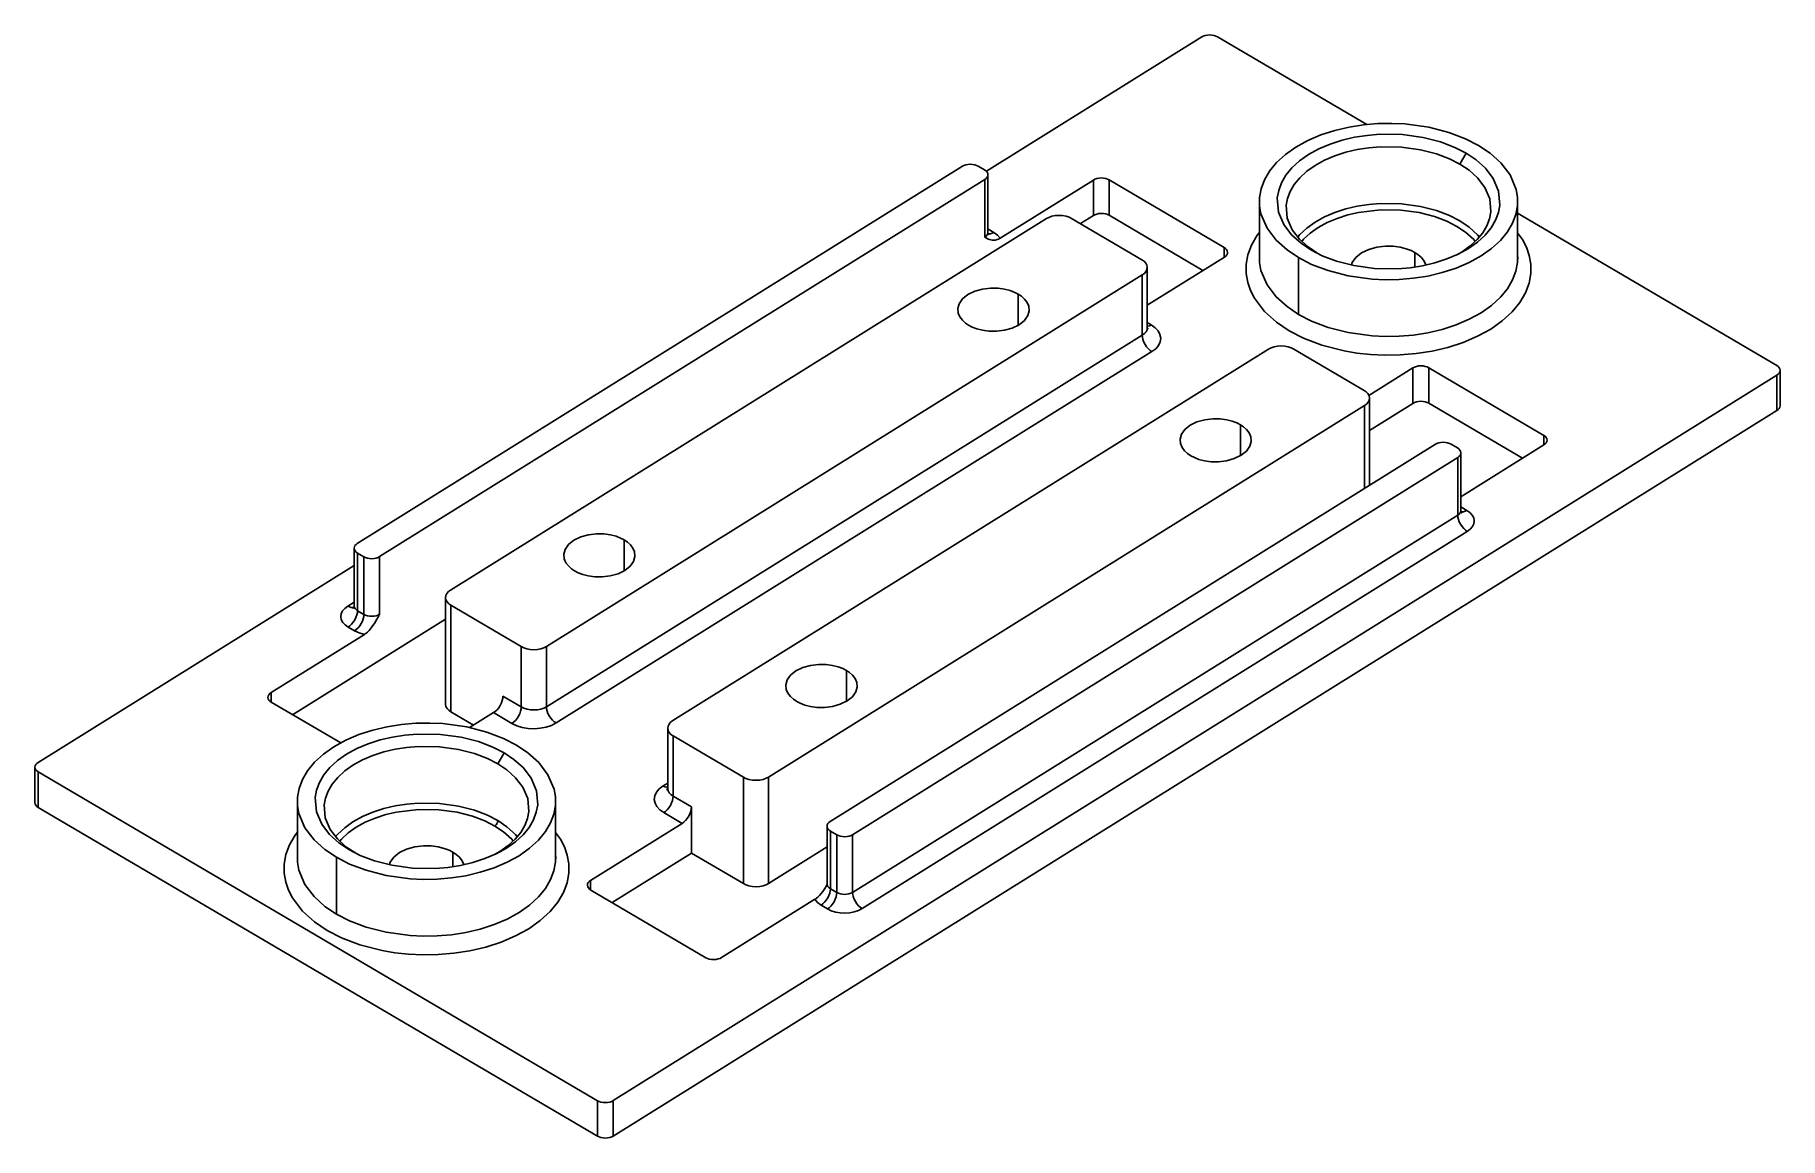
# Model space of a CAD drawing. Header units: millimetres. Extents: x -39.2 to 39.2, y -10.3 to 39.2.
import ezdxf

# ---------------------------------------------------------------- set-up
doc = ezdxf.new("R2010")
doc.units = ezdxf.units.MM
doc.layers.add('VISIBLE', color=7, linetype='Continuous')

msp = doc.modelspace()

# ---------------------------------------------------------------- linework, layer by layer
at = {"layer": 'VISIBLE'}
for p, q in [((13.214, 39.154), (13.283, 39.19)), ((13.283, 39.19), (13.368, 39.219)), ((13.368, 39.219), (13.463, 39.239)), ((13.463, 39.239), (13.565, 39.246)), ((13.565, 39.246), (13.668, 39.241)), ((13.668, 39.241), (13.765, 39.223)), ((13.765, 39.223), (13.85, 39.195)), ((13.85, 39.195), (13.921, 39.161)), ((3.54, 33.126), (13.214, 39.154)), ((13.921, 39.161), (20.619, 35.224)), ((20.478, 35.212), (21.12, 35.266)), ((21.12, 35.266), (21.742, 35.277)), ((21.742, 35.277), (22.334, 35.25)), ((17.437, 34.214), (17.973, 34.508)), ((17.973, 34.508), (18.56, 34.758)), ((18.56, 34.758), (19.184, 34.96)), ((18.979, 34.346), (19.517, 34.519)), ((19.184, 34.96), (19.828, 35.111)), ((19.517, 34.519), (20.072, 34.65)), ((19.828, 35.111), (20.478, 35.212)), ((20.072, 34.65), (20.633, 34.737)), ((20.633, 34.737), (21.186, 34.784)), ((21.186, 34.784), (22.233, 34.77)), ((22.233, 34.77), (23.157, 34.643)), ((22.334, 35.25), (23.407, 35.103)), ((23.157, 34.643), (23.938, 34.442)), ((23.407, 35.103), (24.312, 34.87)), ((24.312, 34.87), (25.051, 34.588)), ((25.051, 34.588), (25.639, 34.286)), ((16.571, 33.519), (16.966, 33.881)), ((16.966, 33.881), (17.437, 34.214)), ((17.605, 33.59), (18.011, 33.876)), ((18.011, 33.876), (18.473, 34.13)), ((18.473, 34.13), (18.979, 34.346)), ((18.723, 33.623), (19.188, 33.821)), ((19.188, 33.821), (19.683, 33.981)), ((19.683, 33.981), (20.194, 34.101)), ((20.194, 34.101), (20.71, 34.181)), ((20.71, 34.181), (21.219, 34.224)), ((21.219, 34.224), (22.182, 34.211)), ((22.182, 34.211), (23.033, 34.095)), ((23.033, 34.095), (23.751, 33.91)), ((23.751, 33.91), (24.336, 33.686)), ((23.938, 34.442), (24.574, 34.199)), ((24.574, 34.199), (25.081, 33.939)), ((24.803, 33.447), (25.081, 33.939)), ((25.081, 33.939), (25.527, 33.64)), ((25.639, 34.286), (26.155, 33.939)), ((26.155, 33.939), (26.642, 33.501)), ((-24.705, 16.419), (2.467, 33.351)), ((2.467, 33.351), (2.536, 33.387)), ((2.536, 33.387), (2.62, 33.416)), ((2.62, 33.416), (2.716, 33.435)), ((2.716, 33.435), (2.818, 33.442)), ((2.818, 33.442), (2.921, 33.437)), ((2.921, 33.437), (3.017, 33.419)), ((3.017, 33.419), (3.103, 33.392)), ((3.103, 33.392), (3.174, 33.357)), ((3.174, 33.357), (3.461, 33.188)), ((3.461, 33.188), (3.52, 33.146)), ((3.52, 33.146), (3.568, 33.095)), ((3.568, 33.095), (3.6, 33.038)), ((3.574, 32.855), (3.603, 32.914)), ((3.6, 33.038), (3.612, 32.976)), ((3.603, 32.914), (3.612, 32.976)), ((3.612, 30.676), (3.612, 32.976)), ((16.025, 32.741), (16.256, 33.135)), ((16.256, 33.135), (16.571, 33.519)), ((16.794, 32.607), (16.993, 32.947)), ((16.993, 32.947), (17.264, 33.277)), ((17.264, 33.277), (17.605, 33.59)), ((17.611, 32.838), (17.925, 33.125)), ((17.925, 33.125), (18.298, 33.389)), ((18.298, 33.389), (18.723, 33.623)), ((24.336, 33.686), (24.803, 33.447)), ((24.803, 33.447), (25.212, 33.172)), ((25.212, 33.172), (25.599, 32.824)), ((25.527, 33.64), (25.946, 33.262)), ((25.946, 33.262), (26.301, 32.795)), ((26.642, 33.501), (27.053, 32.96)), ((27.053, 32.96), (27.327, 32.315)), ((-23.701, 15.829), (3.471, 32.76)), ((3.471, 32.76), (3.528, 32.803)), ((3.471, 30.173), (3.471, 32.76)), ((3.528, 32.803), (3.574, 32.855)), ((4.154, 30.121), (8.348, 32.734)), ((8.348, 32.734), (8.417, 32.77)), ((8.348, 31.142), (8.348, 32.734)), ((8.417, 32.77), (8.501, 32.8)), ((8.501, 32.8), (8.597, 32.819)), ((8.597, 32.819), (8.699, 32.826)), ((8.699, 32.826), (8.802, 32.821)), ((8.802, 32.821), (8.899, 32.803)), ((8.899, 32.803), (8.984, 32.775)), ((8.984, 32.775), (9.055, 32.741)), ((9.055, 31.149), (9.055, 32.741)), ((9.055, 32.741), (14.22, 29.705)), ((15.806, 31.955), (15.877, 32.345)), ((15.877, 32.345), (16.025, 32.741)), ((16.605, 31.929), (16.666, 32.265)), ((16.666, 32.265), (16.794, 32.607)), ((17.06, 31.907), (17.178, 32.221)), ((17.178, 32.221), (17.361, 32.534)), ((17.361, 32.534), (17.611, 32.838)), ((25.599, 32.824), (25.925, 32.395)), ((25.925, 32.395), (26.142, 31.884)), ((26.301, 32.795), (26.537, 32.24)), ((26.537, 32.24), (26.591, 31.607)), ((27.327, 32.315), (27.389, 31.958)), ((15.806, 29.407), (15.806, 31.955)), ((15.806, 31.955), (15.806, 31.579)), ((15.806, 31.579), (15.869, 31.221)), ((16.605, 31.929), (16.659, 31.296)), ((17.004, 31.598), (17.06, 31.907)), ((17.004, 31.598), (17.054, 31.016)), ((19.188, 31.274), (19.683, 31.433)), ((19.683, 31.433), (20.194, 31.553)), ((20.194, 31.553), (20.71, 31.634)), ((20.255, 31.279), (21.236, 31.397)), ((20.71, 31.634), (21.219, 31.677)), ((21.219, 31.677), (22.182, 31.664)), ((21.236, 31.397), (22.156, 31.384)), ((22.156, 31.384), (22.97, 31.273)), ((22.182, 31.664), (23.033, 31.547)), ((23.033, 31.547), (23.751, 31.362)), ((23.751, 31.362), (24.336, 31.139)), ((26.142, 31.884), (26.191, 31.301)), ((26.53, 31.271), (26.591, 31.607)), ((27.319, 31.191), (27.39, 31.581)), ((27.389, 31.958), (27.39, 31.581)), ((27.39, 29.034), (27.39, 31.581)), ((-20.516, 14.33), (6.238, 31.001)), ((3.612, 30.676), (3.612, 30.388)), ((6.238, 31.001), (6.349, 31.058)), ((6.349, 31.058), (6.483, 31.105)), ((6.483, 31.105), (6.636, 31.136)), ((6.636, 31.136), (6.8, 31.147)), ((6.8, 31.147), (6.964, 31.139)), ((6.8, 31.147), (6.964, 31.139)), ((6.964, 31.139), (7.119, 31.11)), ((7.119, 31.11), (7.255, 31.066)), ((7.255, 31.066), (7.369, 31.011)), ((7.369, 31.011), (10.525, 29.155)), ((7.764, 30.778), (8.348, 31.142)), ((8.348, 31.142), (8.417, 31.178)), ((8.417, 31.178), (8.501, 31.207)), ((8.501, 31.207), (8.597, 31.227)), ((8.597, 31.227), (8.699, 31.234)), ((8.699, 31.234), (8.802, 31.229)), ((8.802, 31.229), (8.899, 31.211)), ((8.899, 31.211), (8.984, 31.183)), ((8.984, 31.183), (9.055, 31.149)), ((9.055, 31.149), (13.264, 28.675)), ((15.869, 31.221), (16.142, 30.576)), ((16.142, 30.576), (16.554, 30.036)), ((16.659, 31.296), (16.895, 30.741)), ((16.895, 30.741), (17.249, 30.275)), ((17.054, 31.016), (17.271, 30.504)), ((17.611, 30.29), (17.925, 30.578)), ((17.925, 30.578), (18.298, 30.842)), ((18.084, 30.346), (18.442, 30.598)), ((18.298, 30.842), (18.723, 31.075)), ((18.442, 30.598), (18.848, 30.822)), ((18.723, 31.075), (19.188, 31.274)), ((18.848, 30.822), (19.293, 31.011)), ((19.293, 31.011), (19.766, 31.164)), ((19.766, 31.164), (20.255, 31.279)), ((22.97, 31.273), (23.657, 31.096)), ((23.657, 31.096), (24.217, 30.883)), ((24.217, 30.883), (24.663, 30.653)), ((24.336, 31.139), (24.803, 30.899)), ((24.663, 30.653), (25.055, 30.39)), ((24.803, 30.899), (25.212, 30.624)), ((25.212, 30.624), (25.599, 30.276)), ((25.835, 30.365), (26.018, 30.678)), ((25.932, 30.259), (26.203, 30.589)), ((26.018, 30.678), (26.135, 30.992)), ((26.135, 30.992), (26.191, 31.301)), ((26.203, 30.589), (26.402, 30.929)), ((26.402, 30.929), (26.53, 31.271)), ((26.94, 30.401), (27.171, 30.795)), ((27.171, 30.795), (27.319, 31.191)), ((27.39, 31.244), (39.029, 24.403)), ((3.471, 30.173), (3.532, 30.22)), ((3.471, 30.173), (3.526, 30.215)), ((3.471, 30.173), (3.525, 30.214)), ((3.471, 30.173), (3.471, 30.173)), ((3.471, 30.173), (3.471, 30.173)), ((3.471, 30.173), (3.471, 30.173)), ((3.471, 30.173), (3.471, 30.173)), ((3.471, 30.173), (3.471, 30.173)), ((3.471, 30.173), (3.471, 30.173)), ((3.471, 30.173), (3.471, 30.173)), ((3.471, 30.173), (3.471, 30.173)), ((3.471, 30.173), (3.472, 30.173)), ((3.472, 30.173), (3.472, 30.173)), ((3.472, 30.173), (3.472, 30.172)), ((3.472, 30.172), (3.473, 30.172)), ((3.473, 30.172), (3.475, 30.171)), ((3.475, 30.171), (3.477, 30.17)), ((3.477, 30.17), (3.479, 30.168)), ((3.479, 30.168), (3.486, 30.164)), ((3.486, 30.164), (3.494, 30.159)), ((3.494, 30.159), (3.503, 30.153)), ((3.503, 30.153), (3.528, 30.138)), ((3.528, 30.138), (3.594, 30.1)), ((3.532, 30.22), (3.577, 30.272)), ((3.547, 30.237), (3.577, 30.272)), ((3.547, 30.237), (3.577, 30.272)), ((3.577, 30.272), (3.604, 30.329)), ((3.577, 30.272), (3.591, 30.301)), ((3.577, 30.272), (3.591, 30.301)), ((3.594, 30.1), (3.684, 30.059)), ((3.604, 30.329), (3.612, 30.388)), ((3.611, 30.382), (3.612, 30.388)), ((3.612, 30.54), (3.879, 30.384)), ((3.612, 30.388), (3.622, 30.302)), ((3.612, 30.383), (3.612, 30.388)), ((3.617, 30.345), (3.642, 30.277)), ((3.624, 30.327), (3.65, 30.319)), ((3.63, 30.31), (3.661, 30.266)), ((3.633, 30.306), (3.669, 30.278)), ((3.65, 30.319), (3.725, 30.322)), ((3.684, 30.059), (3.802, 30.031)), ((3.725, 30.322), (3.803, 30.344)), ((3.802, 30.031), (3.946, 30.037)), ((3.803, 30.344), (3.879, 30.384)), ((3.879, 30.384), (4.042, 30.262)), ((3.946, 30.037), (4.021, 30.057)), ((4.021, 30.057), (4.088, 30.085)), ((4.042, 30.262), (4.154, 30.121)), ((4.088, 30.085), (4.115, 30.099)), ((4.115, 30.099), (4.136, 30.11)), ((4.136, 30.11), (4.144, 30.115)), ((4.144, 30.115), (4.147, 30.117)), ((4.147, 30.117), (4.149, 30.118)), ((4.149, 30.118), (4.151, 30.12)), ((4.151, 30.12), (4.152, 30.12)), ((4.152, 30.12), (4.153, 30.12)), ((4.153, 30.12), (4.153, 30.121)), ((4.153, 30.121), (4.154, 30.121)), ((4.154, 30.121), (4.154, 30.121)), ((4.154, 30.121), (4.154, 30.121)), ((4.154, 30.121), (4.154, 30.121)), ((4.154, 30.121), (4.154, 30.121)), ((15.285, 29.379), (15.449, 29.816)), ((15.449, 29.816), (15.703, 30.252)), ((15.703, 30.252), (15.806, 30.377)), ((16.554, 30.036), (17.04, 29.597)), ((17.249, 30.275), (17.669, 29.896)), ((17.271, 30.504), (17.597, 30.076)), ((17.519, 30.179), (17.611, 30.29)), ((17.597, 30.076), (17.983, 29.728)), ((17.669, 29.896), (18.114, 29.597)), ((17.707, 29.977), (17.784, 30.071)), ((17.784, 30.071), (18.084, 30.346)), ((25.055, 30.39), (25.425, 30.057)), ((25.185, 29.66), (25.591, 29.947)), ((25.271, 29.774), (25.585, 30.061)), ((25.425, 30.057), (25.489, 29.973)), ((25.585, 30.061), (25.835, 30.365)), ((25.591, 29.947), (25.932, 30.259)), ((25.599, 30.276), (25.677, 30.173)), ((26.229, 29.655), (26.625, 30.018)), ((26.625, 30.018), (26.94, 30.401)), ((27.39, 30.358), (27.618, 30.058)), ((27.618, 30.058), (27.793, 29.716)), ((10.525, 29.155), (10.62, 29.088)), ((10.62, 29.088), (10.697, 29.007)), ((10.697, 29.007), (10.748, 28.914)), ((10.768, 27.119), (14.23, 29.277)), ((14.22, 29.271), (14.22, 29.705)), ((14.22, 29.705), (14.279, 29.663)), ((14.23, 29.277), (14.288, 29.32)), ((14.279, 29.663), (14.328, 29.612)), ((14.288, 29.32), (14.333, 29.372)), ((14.328, 29.612), (14.359, 29.554)), ((14.333, 29.372), (14.362, 29.43)), ((14.359, 29.554), (14.372, 29.492)), ((14.362, 29.43), (14.372, 29.492)), ((15.207, 28.949), (15.285, 29.379)), ((15.805, 29.416), (15.806, 29.42)), ((15.806, 29.407), (15.806, 29.031)), ((15.806, 29.031), (15.869, 28.674)), ((17.04, 29.597), (17.557, 29.25)), ((17.557, 26.703), (17.557, 29.25)), ((17.557, 29.25), (18.145, 28.948)), ((17.983, 29.728), (18.384, 29.459)), ((18.114, 29.597), (18.621, 29.337)), ((18.621, 29.337), (19.258, 29.094)), ((19.258, 29.094), (20.038, 28.893)), ((19.934, 28.92), (19.965, 29.028)), ((19.965, 29.028), (20.124, 29.256)), ((20.124, 29.256), (20.378, 29.46)), ((20.378, 29.46), (20.707, 29.619)), ((20.707, 29.619), (21.079, 29.723)), ((21.079, 29.723), (21.458, 29.768)), ((21.458, 29.768), (21.814, 29.763)), ((21.814, 29.763), (22.128, 29.72)), ((22.128, 29.72), (22.393, 29.652)), ((22.393, 29.652), (22.61, 29.57)), ((22.61, 29.57), (22.782, 29.481)), ((22.782, 28.833), (22.782, 29.481)), ((22.782, 29.481), (22.934, 29.379)), ((22.934, 29.379), (23.076, 29.251)), ((23.076, 29.251), (23.197, 29.092)), ((23.123, 28.886), (23.679, 29.017)), ((23.197, 29.092), (23.27, 28.921)), ((23.679, 29.017), (24.217, 29.19)), ((24.217, 29.19), (24.723, 29.406)), ((24.636, 28.778), (25.223, 29.028)), ((24.658, 29.379), (24.898, 29.51)), ((24.723, 29.406), (25.185, 29.66)), ((24.898, 29.51), (25.271, 29.774)), ((25.223, 29.028), (25.759, 29.323)), ((25.759, 29.323), (26.229, 29.655)), ((27.319, 28.644), (27.39, 29.034)), ((27.39, 29.407), (27.41, 29.174)), ((27.793, 29.716), (27.92, 29.347)), ((27.92, 29.347), (27.989, 28.952)), ((-16.212, 11.8), (10.542, 28.471)), ((10.542, 28.471), (10.634, 28.54)), ((10.542, 25.764), (10.542, 28.471)), ((10.634, 28.54), (10.707, 28.622)), ((10.707, 28.622), (10.753, 28.716)), ((10.748, 28.914), (10.768, 28.815)), ((10.753, 28.716), (10.768, 28.815)), ((10.768, 26.109), (10.768, 28.815)), ((15.207, 28.949), (15.207, 28.534)), ((15.207, 28.534), (15.276, 28.139)), ((15.869, 28.674), (16.142, 28.029)), ((18.145, 28.948), (18.884, 28.666)), ((18.884, 28.666), (19.789, 28.433)), ((19.789, 28.433), (20.862, 28.286)), ((20.038, 28.893), (20.963, 28.767)), ((20.862, 28.286), (21.454, 28.259)), ((20.963, 28.767), (22.01, 28.752)), ((21.454, 28.259), (22.076, 28.27)), ((22.01, 28.752), (22.563, 28.799)), ((22.076, 28.27), (22.717, 28.324)), ((22.563, 28.799), (23.123, 28.886)), ((22.717, 28.324), (23.367, 28.425)), ((23.367, 28.425), (24.012, 28.577)), ((24.012, 28.577), (24.636, 28.778)), ((26.94, 27.853), (27.171, 28.248)), ((27.171, 28.248), (27.319, 28.644)), ((27.911, 28.107), (27.989, 28.537)), ((27.989, 28.952), (27.989, 28.537)), ((2.474, 27.397), (2.713, 27.588)), ((2.713, 27.588), (3.023, 27.739)), ((3.023, 27.739), (3.373, 27.836)), ((3.373, 27.836), (3.729, 27.879)), ((3.729, 27.879), (4.064, 27.874)), ((4.064, 27.874), (4.36, 27.834)), ((4.36, 27.834), (4.61, 27.77)), ((4.61, 27.77), (4.814, 27.692)), ((4.814, 27.692), (4.976, 27.608)), ((4.976, 26.223), (4.976, 27.608)), ((4.976, 27.608), (5.118, 27.513)), ((5.118, 27.513), (5.253, 27.392)), ((15.276, 28.139), (15.403, 27.77)), ((15.403, 27.77), (15.578, 27.428)), ((15.578, 27.428), (16.032, 26.831)), ((16.142, 28.029), (16.554, 27.488)), ((16.554, 27.488), (17.04, 27.05)), ((26.229, 27.108), (26.625, 27.47)), ((26.625, 27.47), (26.94, 27.853)), ((27.492, 27.234), (27.747, 27.669)), ((27.747, 27.669), (27.911, 28.107)), ((2.263, 26.965), (2.324, 27.182)), ((2.263, 26.965), (2.281, 26.763)), ((2.281, 26.763), (2.356, 26.585)), ((2.324, 27.182), (2.474, 27.397)), ((5.248, 26.431), (5.398, 26.645)), ((5.253, 27.392), (5.366, 27.243)), ((5.366, 27.243), (5.442, 27.065)), ((5.398, 26.645), (5.459, 26.862)), ((5.442, 27.065), (5.459, 26.862)), ((16.032, 26.831), (16.569, 26.347)), ((17.04, 27.05), (17.557, 26.703)), ((17.557, 26.703), (18.145, 26.4)), ((17.557, 26.703), (18.145, 26.4)), ((25.223, 26.481), (25.759, 26.775)), ((25.759, 26.775), (26.229, 27.108)), ((26.708, 26.411), (27.145, 26.811)), ((27.145, 26.811), (27.492, 27.234)), ((2.356, 26.585), (2.47, 26.436)), ((2.47, 26.436), (2.604, 26.315)), ((2.604, 26.315), (2.746, 26.219)), ((2.746, 26.219), (2.909, 26.136)), ((2.909, 26.136), (3.112, 26.058)), ((3.112, 26.058), (3.362, 25.994)), ((3.362, 25.994), (3.658, 25.953)), ((3.658, 25.953), (3.993, 25.949)), ((3.993, 25.949), (4.349, 25.992)), ((4.349, 25.992), (4.699, 26.089)), ((4.699, 26.089), (5.009, 26.239)), ((5.009, 26.239), (5.248, 26.431)), ((10.639, 25.838), (10.711, 25.923)), ((10.711, 25.923), (10.755, 26.014)), ((10.755, 26.014), (10.768, 26.109)), ((10.768, 26.335), (10.943, 26.232)), ((10.768, 26.169), (10.789, 26.169)), ((10.768, 26.109), (10.778, 26.022)), ((10.769, 26.101), (10.771, 26.099)), ((10.77, 26.09), (10.791, 26.032)), ((10.773, 26.083), (10.792, 26.055)), ((10.789, 26.169), (10.867, 26.192)), ((10.867, 26.192), (10.943, 26.232)), ((10.943, 26.232), (11.12, 26.105)), ((11.12, 26.105), (11.253, 25.959)), ((11.253, 25.959), (11.337, 25.801)), ((16.569, 26.347), (17.139, 25.965)), ((17.139, 25.965), (17.788, 25.631)), ((18.145, 26.4), (18.884, 26.119)), ((18.884, 26.119), (19.789, 25.886)), ((19.789, 25.886), (20.862, 25.739)), ((22.717, 25.777), (23.367, 25.878)), ((23.367, 25.878), (24.012, 26.029)), ((24.012, 26.029), (24.636, 26.231)), ((24.636, 26.231), (25.223, 26.481)), ((25.598, 25.72), (26.189, 26.044)), ((26.189, 26.044), (26.708, 26.411)), ((-16.212, 9.093), (10.542, 25.764)), ((-10.542, 8.467), (16.212, 25.138)), ((10.542, 25.764), (10.639, 25.838)), ((10.542, 25.764), (10.639, 25.838)), ((10.542, 25.764), (10.549, 25.673)), ((10.542, 25.764), (10.549, 25.673)), ((10.549, 25.673), (10.572, 25.571)), ((10.572, 25.571), (10.612, 25.462)), ((10.612, 25.462), (10.668, 25.352)), ((10.668, 25.352), (10.737, 25.25)), ((10.737, 25.25), (10.814, 25.16)), ((10.814, 25.16), (10.894, 25.088)), ((10.894, 25.088), (10.972, 25.034)), ((10.972, 25.034), (11.143, 25.163)), ((11.143, 25.163), (11.269, 25.311)), ((11.269, 25.311), (11.345, 25.471)), ((11.337, 25.801), (11.368, 25.636)), ((11.345, 25.471), (11.368, 25.636)), ((16.212, 25.138), (16.323, 25.196)), ((16.323, 25.196), (16.457, 25.242)), ((16.457, 25.242), (16.61, 25.273)), ((16.61, 25.273), (16.774, 25.285)), ((16.774, 25.285), (16.938, 25.276)), ((16.938, 25.276), (17.093, 25.248)), ((17.093, 25.248), (17.229, 25.204)), ((17.229, 25.204), (17.343, 25.148)), ((17.343, 25.148), (20.499, 23.293)), ((17.788, 25.631), (18.603, 25.32)), ((18.603, 25.32), (19.602, 25.063)), ((20.862, 25.739), (21.454, 25.712)), ((21.454, 25.712), (22.076, 25.722)), ((22.076, 25.722), (22.717, 25.777)), ((23.551, 25.054), (24.262, 25.221)), ((24.262, 25.221), (24.95, 25.444)), ((24.95, 25.444), (25.598, 25.72)), ((-15.781, 8.363), (10.972, 25.034)), ((19.602, 25.063), (20.171, 24.967)), ((20.171, 24.967), (20.785, 24.901)), ((20.714, 23.067), (22.695, 24.302)), ((20.785, 24.901), (21.439, 24.871)), ((21.439, 24.871), (22.125, 24.883)), ((22.125, 24.883), (22.833, 24.943)), ((22.695, 24.302), (22.765, 24.338)), ((22.695, 22.71), (22.695, 24.302)), ((22.765, 24.338), (22.849, 24.367)), ((22.833, 24.943), (23.551, 25.054)), ((22.849, 24.367), (22.944, 24.386)), ((22.944, 24.386), (23.047, 24.393)), ((23.047, 24.393), (23.149, 24.388)), ((23.149, 24.388), (23.246, 24.37)), ((23.246, 24.37), (23.331, 24.343)), ((23.331, 24.343), (23.402, 24.308)), ((23.402, 22.716), (23.402, 24.308)), ((23.402, 24.308), (28.567, 21.272)), ((39.029, 24.403), (39.088, 24.361)), ((39.088, 24.361), (39.136, 24.31)), ((39.136, 24.31), (39.168, 24.253)), ((-13.214, -8.585), (39.039, 23.975)), ((39.039, 23.975), (39.096, 24.018)), ((39.039, 22.383), (39.039, 23.975)), ((39.096, 24.018), (39.142, 24.07)), ((39.142, 24.07), (39.171, 24.129)), ((39.168, 24.253), (39.18, 24.191)), ((39.171, 24.129), (39.18, 24.191)), ((39.18, 22.598), (39.18, 24.191)), ((20.499, 23.293), (20.594, 23.226)), ((20.594, 23.226), (20.671, 23.144)), ((20.608, 22.677), (20.681, 22.76)), ((20.671, 23.144), (20.723, 23.052)), ((20.681, 22.76), (20.727, 22.853)), ((20.723, 23.052), (20.742, 22.953)), ((20.727, 22.853), (20.742, 22.953)), ((20.742, 19.027), (20.742, 22.953)), ((22.695, 22.71), (22.765, 22.746)), ((22.765, 22.746), (22.849, 22.775)), ((22.849, 22.775), (22.944, 22.794)), ((22.944, 22.794), (23.047, 22.801)), ((23.047, 22.801), (23.149, 22.796)), ((23.149, 22.796), (23.246, 22.778)), ((23.246, 22.778), (23.331, 22.751)), ((23.331, 22.751), (23.402, 22.716)), ((-13.214, -10.177), (39.039, 22.383)), ((-6.238, 5.938), (20.516, 22.608)), ((12.997, 21.876), (13.347, 21.974)), ((13.347, 21.974), (13.703, 22.016)), ((13.703, 22.016), (14.038, 22.012)), ((14.038, 22.012), (14.334, 21.971)), ((14.334, 21.971), (14.584, 21.907)), ((20.516, 22.608), (20.608, 22.677)), ((20.516, 18.886), (20.516, 22.608)), ((20.742, 21.492), (22.695, 22.71)), ((23.402, 22.716), (27.611, 20.242)), ((39.039, 22.383), (39.096, 22.426)), ((39.096, 22.426), (39.142, 22.478)), ((39.142, 22.478), (39.171, 22.536)), ((39.171, 22.536), (39.18, 22.598)), ((12.238, 21.103), (12.298, 21.32)), ((12.298, 21.32), (12.448, 21.534)), ((12.448, 21.534), (12.687, 21.726)), ((12.687, 21.726), (12.997, 21.876)), ((14.584, 21.907), (14.788, 21.829)), ((14.788, 21.829), (14.95, 21.746)), ((14.95, 20.361), (14.95, 21.746)), ((14.95, 21.746), (15.092, 21.65)), ((15.092, 21.65), (15.227, 21.529)), ((15.227, 21.529), (15.34, 21.38)), ((15.34, 21.38), (15.416, 21.202)), ((15.416, 21.202), (15.433, 21)), ((28.567, 20.838), (28.567, 21.272)), ((28.567, 21.272), (28.627, 21.23)), ((28.627, 21.23), (28.675, 21.179)), ((28.675, 21.179), (28.707, 21.121)), ((-3.471, 3.939), (23.701, 20.87)), ((12.238, 21.103), (12.255, 20.901)), ((12.255, 20.901), (12.33, 20.723)), ((12.33, 20.723), (12.444, 20.573)), ((12.444, 20.573), (12.578, 20.453)), ((12.578, 20.453), (12.721, 20.357)), ((14.673, 20.227), (14.983, 20.377)), ((14.983, 20.377), (15.222, 20.569)), ((15.222, 20.569), (15.373, 20.783)), ((15.373, 20.783), (15.433, 21)), ((23.701, 20.87), (23.77, 20.906)), ((23.77, 20.906), (23.854, 20.935)), ((23.854, 20.935), (23.95, 20.955)), ((23.95, 20.955), (24.052, 20.962)), ((24.052, 20.962), (24.154, 20.956)), ((24.154, 20.956), (24.251, 20.939)), ((24.251, 20.939), (24.336, 20.911)), ((24.336, 20.911), (24.408, 20.877)), ((24.408, 20.877), (24.694, 20.708)), ((24.694, 20.708), (24.754, 20.666)), ((24.754, 20.666), (24.802, 20.615)), ((24.762, 20.323), (24.808, 20.375)), ((24.802, 20.615), (24.834, 20.557)), ((24.808, 20.375), (24.837, 20.433)), ((24.834, 20.557), (24.846, 20.495)), ((24.837, 20.433), (24.846, 20.495)), ((24.846, 18.519), (28.577, 20.844)), ((24.846, 17.908), (24.846, 20.495)), ((28.577, 20.844), (28.635, 20.887)), ((28.635, 20.887), (28.68, 20.939)), ((28.68, 20.939), (28.71, 20.997)), ((28.707, 21.121), (28.719, 21.06)), ((28.71, 20.997), (28.719, 21.06)), ((-2.467, 3.349), (24.705, 20.28)), ((12.721, 20.357), (12.883, 20.273)), ((12.883, 20.273), (13.086, 20.196)), ((13.086, 20.196), (13.336, 20.131)), ((13.336, 20.131), (13.632, 20.091)), ((13.632, 20.091), (13.967, 20.086)), ((13.967, 20.086), (14.323, 20.129)), ((14.323, 20.129), (14.673, 20.227)), ((24.705, 20.28), (24.762, 20.323)), ((24.705, 17.693), (24.705, 20.28)), ((24.846, 18.06), (25.112, 17.903)), ((-2.467, 0.761), (24.705, 17.693)), ((24.705, 17.693), (24.766, 17.739)), ((24.705, 17.693), (24.766, 17.739)), ((24.705, 17.693), (24.712, 17.602)), ((24.705, 17.693), (24.712, 17.602)), ((24.712, 17.602), (24.735, 17.499)), ((24.735, 17.499), (24.775, 17.39)), ((24.766, 17.739), (24.811, 17.792)), ((24.775, 17.39), (24.831, 17.281)), ((24.811, 17.792), (24.838, 17.849)), ((24.831, 17.281), (24.9, 17.178)), ((24.838, 17.849), (24.846, 17.908)), ((24.846, 17.908), (24.856, 17.821)), ((24.851, 17.864), (24.876, 17.796)), ((24.858, 17.847), (24.884, 17.839)), ((24.864, 17.829), (24.895, 17.785)), ((24.867, 17.826), (24.902, 17.798)), ((24.884, 17.839), (24.959, 17.841)), ((24.959, 17.841), (25.036, 17.864)), ((25.036, 17.864), (25.112, 17.903)), ((25.112, 17.903), (25.252, 17.804)), ((25.252, 17.804), (25.356, 17.69)), ((25.356, 17.69), (25.422, 17.565)), ((25.368, 17.18), (25.428, 17.306)), ((25.422, 17.565), (25.446, 17.436)), ((25.428, 17.306), (25.446, 17.436)), ((-15.222, 16.37), (-14.983, 16.561)), ((-14.983, 16.561), (-14.673, 16.712)), ((-14.673, 16.712), (-14.323, 16.809)), ((-14.323, 16.809), (-13.967, 16.852)), ((-13.967, 16.852), (-13.632, 16.847)), ((-13.632, 16.847), (-13.336, 16.807)), ((-13.336, 16.807), (-13.086, 16.743)), ((-13.086, 16.743), (-12.883, 16.665)), ((-12.883, 16.665), (-12.721, 16.581)), ((-12.721, 15.196), (-12.721, 16.581)), ((-12.721, 16.581), (-12.578, 16.486)), ((-12.578, 16.486), (-12.444, 16.365)), ((-2.036, 0.031), (25.135, 16.962)), ((24.9, 17.178), (24.977, 17.089)), ((24.977, 17.089), (25.057, 17.016)), ((25.057, 17.016), (25.135, 16.962)), ((25.135, 16.962), (25.27, 17.064)), ((25.27, 17.064), (25.368, 17.18)), ((-24.846, 16.204), (-24.837, 16.266)), ((-24.846, 13.617), (-24.846, 16.204)), ((-24.846, 16.204), (-24.834, 16.142)), ((-24.837, 16.266), (-24.808, 16.325)), ((-24.834, 16.142), (-24.802, 16.084)), ((-24.808, 16.325), (-24.762, 16.376)), ((-24.802, 16.084), (-24.754, 16.034)), ((-24.762, 16.376), (-24.705, 16.419)), ((-24.754, 16.034), (-24.694, 15.992)), ((-24.694, 13.404), (-24.694, 15.992)), ((-24.694, 15.992), (-24.408, 15.823)), ((-24.408, 13.236), (-24.408, 15.823)), ((-24.408, 15.823), (-24.336, 15.788)), ((-24.336, 15.788), (-24.251, 15.761)), ((-24.251, 15.761), (-24.154, 15.743)), ((-24.154, 15.743), (-24.052, 15.737)), ((-24.052, 15.737), (-23.95, 15.745)), ((-23.95, 15.745), (-23.854, 15.764)), ((-23.854, 15.764), (-23.77, 15.793)), ((-23.77, 15.793), (-23.701, 15.829)), ((-23.701, 13.242), (-23.701, 15.829)), ((-15.433, 15.938), (-15.373, 16.155)), ((-15.433, 15.938), (-15.416, 15.736)), ((-15.416, 15.736), (-15.34, 15.558)), ((-15.373, 16.155), (-15.222, 16.37)), ((-12.444, 16.365), (-12.33, 16.216)), ((-12.33, 16.216), (-12.255, 16.038)), ((-12.298, 15.618), (-12.238, 15.835)), ((-12.255, 16.038), (-12.238, 15.835)), ((-39.039, 6.594), (-24.846, 15.438)), ((-15.34, 15.558), (-15.227, 15.409)), ((-15.227, 15.409), (-15.092, 15.288)), ((-15.092, 15.288), (-14.95, 15.192)), ((-14.95, 15.192), (-14.788, 15.109)), ((-14.788, 15.109), (-14.584, 15.031)), ((-14.584, 15.031), (-14.334, 14.967)), ((-14.334, 14.967), (-14.038, 14.926)), ((-14.038, 14.926), (-13.703, 14.922)), ((-13.703, 14.922), (-13.347, 14.965)), ((-13.347, 14.965), (-12.997, 15.062)), ((-12.997, 15.062), (-12.687, 15.212)), ((-12.687, 15.212), (-12.448, 15.404)), ((-12.448, 15.404), (-12.298, 15.618)), ((-20.727, 14.085), (-20.681, 14.178)), ((-20.681, 14.178), (-20.608, 14.261)), ((-20.608, 14.261), (-20.516, 14.33)), ((-25.428, 13.264), (-25.368, 13.39)), ((-25.368, 13.39), (-25.27, 13.505)), ((-25.27, 13.505), (-25.135, 13.608)), ((-25.135, 13.608), (-24.846, 13.788)), ((-25.135, 13.608), (-25.057, 13.569)), ((-25.057, 13.569), (-24.977, 13.548)), ((-24.977, 13.548), (-24.9, 13.547)), ((-24.913, 13.506), (-24.868, 13.541)), ((-24.902, 13.494), (-24.864, 13.547)), ((-24.9, 13.547), (-24.859, 13.56)), ((-24.879, 13.505), (-24.85, 13.585)), ((-24.856, 13.53), (-24.846, 13.617)), ((-24.846, 13.617), (-24.835, 13.558)), ((-24.835, 13.558), (-24.805, 13.502)), ((-24.805, 13.502), (-24.758, 13.45)), ((-24.758, 13.45), (-24.694, 13.404)), ((-24.701, 13.313), (-24.694, 13.404)), ((-24.694, 13.404), (-24.408, 13.236)), ((-20.742, 13.986), (-20.727, 14.085)), ((-20.742, 9.209), (-20.742, 13.986)), ((-20.742, 13.986), (-20.723, 13.886)), ((-20.723, 13.886), (-20.671, 13.794)), ((-20.671, 13.794), (-20.594, 13.712)), ((-20.594, 13.712), (-20.499, 13.645)), ((-20.499, 8.869), (-20.499, 13.645)), ((-20.499, 13.645), (-17.343, 11.79)), ((-27.611, 8.735), (-20.742, 13.016)), ((-25.446, 13.134), (-25.428, 13.264)), ((-25.446, 13.134), (-25.422, 13.004)), ((-25.422, 13.004), (-25.356, 12.88)), ((-25.356, 12.88), (-25.252, 12.766)), ((-25.252, 12.766), (-25.112, 12.666)), ((-25.112, 12.666), (-25.036, 12.722)), ((-25.112, 12.666), (-24.826, 12.498)), ((-25.036, 12.722), (-24.959, 12.796)), ((-24.959, 12.796), (-24.884, 12.887)), ((-24.884, 12.887), (-24.817, 12.99)), ((-24.826, 12.498), (-24.749, 12.553)), ((-24.817, 12.99), (-24.763, 13.101)), ((-24.763, 13.101), (-24.724, 13.21)), ((-24.749, 12.553), (-24.672, 12.627)), ((-24.724, 13.21), (-24.701, 13.313)), ((-24.672, 12.627), (-24.597, 12.718)), ((-24.597, 12.718), (-24.53, 12.822)), ((-24.53, 12.822), (-24.476, 12.932)), ((-24.476, 12.932), (-24.437, 13.042)), ((-24.437, 13.042), (-24.415, 13.144)), ((-24.415, 13.144), (-24.408, 13.236)), ((-24.408, 13.236), (-24.331, 13.199)), ((-24.331, 13.199), (-24.244, 13.172)), ((-24.244, 13.172), (-24.15, 13.155)), ((-24.175, 12.513), (-24.031, 12.687)), ((-24.15, 13.155), (-24.052, 13.15)), ((-24.052, 13.15), (-23.954, 13.157)), ((-24.052, 13.15), (-23.954, 13.157)), ((-24.052, 13.15), (-23.954, 13.157)), ((-24.031, 12.687), (-23.914, 12.862)), ((-23.954, 13.157), (-23.861, 13.175)), ((-23.954, 13.157), (-23.861, 13.175)), ((-23.954, 13.157), (-23.861, 13.175)), ((-23.914, 12.862), (-23.823, 13.016)), ((-23.861, 13.175), (-23.775, 13.204)), ((-23.861, 13.175), (-23.775, 13.204)), ((-23.861, 13.175), (-23.775, 13.204)), ((-23.823, 13.016), (-23.757, 13.136)), ((-23.775, 13.204), (-23.701, 13.242)), ((-23.775, 13.204), (-23.701, 13.242)), ((-23.775, 13.204), (-23.701, 13.242)), ((-23.757, 13.136), (-23.733, 13.181)), ((-23.757, 13.136), (-23.733, 13.181)), ((-23.757, 13.136), (-23.733, 13.181)), ((-23.733, 13.181), (-23.723, 13.2)), ((-23.733, 13.181), (-23.723, 13.2)), ((-23.733, 13.181), (-23.723, 13.2)), ((-23.723, 13.2), (-23.715, 13.215)), ((-23.715, 13.215), (-23.709, 13.226)), ((-23.709, 13.226), (-23.706, 13.231)), ((-23.706, 13.231), (-23.704, 13.235)), ((-23.704, 13.235), (-23.703, 13.238)), ((-23.703, 13.238), (-23.702, 13.239)), ((-23.702, 13.239), (-23.701, 13.24)), ((-23.701, 13.242), (-23.701, 13.242)), ((-23.701, 13.242), (-23.701, 13.242)), ((-23.701, 13.242), (-23.701, 13.242)), ((-23.701, 13.242), (-23.701, 13.242)), ((-23.701, 13.242), (-23.701, 13.242)), ((-23.701, 13.242), (-23.701, 13.242)), ((-23.701, 13.242), (-23.701, 13.242)), ((-23.701, 13.241), (-23.701, 13.242)), ((-23.701, 13.241), (-23.701, 13.241)), ((-23.701, 13.24), (-23.701, 13.241)), ((-28.577, 9.725), (-24.383, 12.339)), ((-24.826, 12.498), (-24.62, 12.402)), ((-24.62, 12.402), (-24.383, 12.339)), ((-24.383, 12.339), (-24.382, 12.34)), ((-24.383, 12.339), (-24.383, 12.339)), ((-24.383, 12.339), (-24.383, 12.339)), ((-24.383, 12.339), (-24.383, 12.339)), ((-24.383, 12.339), (-24.383, 12.339)), ((-24.383, 12.339), (-24.383, 12.339)), ((-24.382, 12.34), (-24.382, 12.34)), ((-24.382, 12.34), (-24.381, 12.34)), ((-24.381, 12.34), (-24.379, 12.342)), ((-24.379, 12.342), (-24.376, 12.343)), ((-24.376, 12.343), (-24.373, 12.345)), ((-24.373, 12.345), (-24.366, 12.35)), ((-24.366, 12.35), (-24.345, 12.364)), ((-24.345, 12.364), (-24.318, 12.384)), ((-24.318, 12.384), (-24.251, 12.44)), ((-24.251, 12.44), (-24.175, 12.513)), ((-17.343, 9.083), (-17.343, 11.79)), ((-17.343, 11.79), (-17.229, 11.735)), ((-16.323, 11.743), (-16.212, 11.8)), ((-16.212, 9.093), (-16.212, 11.8)), ((-17.229, 11.735), (-17.093, 11.69)), ((-17.093, 11.69), (-16.938, 11.662)), ((-16.938, 11.662), (-16.774, 11.653)), ((-16.774, 11.653), (-16.61, 11.665)), ((-16.61, 11.665), (-16.457, 11.696)), ((-16.457, 11.696), (-16.323, 11.743)), ((-4.349, 10.947), (-3.993, 10.989)), ((-3.993, 10.989), (-3.658, 10.985)), ((-3.658, 10.985), (-3.362, 10.944)), ((-5.459, 10.076), (-5.398, 10.293)), ((-5.398, 10.293), (-5.248, 10.507)), ((-5.248, 10.507), (-5.009, 10.699)), ((-5.009, 10.699), (-4.699, 10.849)), ((-4.699, 10.849), (-4.349, 10.947)), ((-3.362, 10.944), (-3.112, 10.88)), ((-3.112, 10.88), (-2.909, 10.802)), ((-2.909, 10.802), (-2.746, 10.719)), ((-2.746, 9.334), (-2.746, 10.719)), ((-2.746, 10.719), (-2.604, 10.623)), ((-2.604, 10.623), (-2.47, 10.502)), ((-2.47, 10.502), (-2.356, 10.353)), ((-2.356, 10.353), (-2.281, 10.175)), ((-28.719, 9.51), (-28.71, 9.572)), ((-28.719, 9.51), (-28.707, 9.448)), ((-28.71, 9.572), (-28.68, 9.631)), ((-28.707, 9.448), (-28.675, 9.39)), ((-28.68, 9.631), (-28.635, 9.682)), ((-28.635, 9.682), (-28.577, 9.725)), ((-28.577, 9.305), (-28.577, 9.725)), ((-18.196, 9.373), (-18.174, 9.476)), ((-18.174, 9.476), (-18.167, 9.567)), ((-18.167, 9.567), (-18.167, 9.567)), ((-18.167, 9.567), (-17.343, 9.083)), ((-5.459, 10.076), (-5.442, 9.873)), ((-5.442, 9.873), (-5.366, 9.696)), ((-5.366, 9.696), (-5.253, 9.546)), ((-5.253, 9.546), (-5.118, 9.426)), ((-5.118, 9.426), (-4.976, 9.33)), ((-2.713, 9.35), (-2.474, 9.542)), ((-2.474, 9.542), (-2.324, 9.756)), ((-2.324, 9.756), (-2.263, 9.973)), ((-2.281, 10.175), (-2.263, 9.973)), ((-28.675, 9.39), (-28.627, 9.339)), ((-28.627, 9.339), (-28.567, 9.297)), ((-28.567, 9.297), (-25.451, 7.466)), ((-20.742, 9.209), (-20.723, 9.11)), ((-20.723, 9.11), (-20.671, 9.017)), ((-20.671, 9.017), (-20.594, 8.936)), ((-20.594, 8.936), (-20.499, 8.869)), ((-20.499, 8.869), (-19.481, 8.27)), ((-19.666, 8.155), (-18.585, 8.829)), ((-18.585, 8.829), (-18.508, 8.885)), ((-18.585, 8.829), (-17.761, 8.345)), ((-18.508, 8.885), (-18.431, 8.959)), ((-18.431, 8.959), (-18.356, 9.05)), ((-18.356, 9.05), (-18.289, 9.153)), ((-18.289, 9.153), (-18.235, 9.264)), ((-18.235, 9.264), (-18.196, 9.373)), ((-17.532, 8.566), (-17.465, 8.669)), ((-17.465, 8.669), (-17.411, 8.78)), ((-17.411, 8.78), (-17.372, 8.889)), ((-17.372, 8.889), (-17.35, 8.992)), ((-17.35, 8.992), (-17.343, 9.083)), ((-17.343, 9.083), (-17.22, 9.024)), ((-17.22, 9.024), (-17.081, 8.981)), ((-17.081, 8.981), (-16.93, 8.955)), ((-16.93, 8.955), (-16.774, 8.947)), ((-16.93, 8.955), (-16.774, 8.947)), ((-16.93, 8.955), (-16.774, 8.947)), ((-16.774, 8.947), (-16.618, 8.957)), ((-16.774, 8.947), (-16.618, 8.957)), ((-16.774, 8.947), (-16.618, 8.957)), ((-16.618, 8.957), (-16.469, 8.986)), ((-16.469, 8.986), (-16.332, 9.032)), ((-16.332, 9.032), (-16.212, 9.093)), ((-16.212, 9.093), (-16.205, 9.002)), ((-16.205, 9.002), (-16.182, 8.9)), ((-16.182, 8.9), (-16.142, 8.791)), ((-16.142, 8.791), (-16.086, 8.682)), ((-16.086, 8.682), (-16.017, 8.579)), ((-16.086, 8.682), (-16.017, 8.579)), ((-4.976, 9.33), (-4.814, 9.246)), ((-4.814, 9.246), (-4.61, 9.169)), ((-4.61, 9.169), (-4.36, 9.104)), ((-4.36, 9.104), (-4.064, 9.064)), ((-4.064, 9.064), (-3.729, 9.059)), ((-3.729, 9.059), (-3.373, 9.102)), ((-3.373, 9.102), (-3.023, 9.2)), ((-3.023, 9.2), (-2.713, 9.35)), ((-25.223, 7.592), (-24.636, 7.842)), ((-24.636, 7.842), (-24.012, 8.043)), ((-24.012, 8.043), (-23.367, 8.194)), ((-23.367, 8.194), (-22.717, 8.296)), ((-22.717, 8.296), (-22.076, 8.35)), ((-22.563, 7.821), (-22.01, 7.867)), ((-22.076, 8.35), (-21.454, 8.361)), ((-22.01, 7.867), (-20.963, 7.853)), ((-21.454, 8.361), (-20.862, 8.333)), ((-20.963, 7.853), (-20.038, 7.727)), ((-20.862, 8.333), (-19.789, 8.187)), ((-19.789, 8.187), (-18.884, 7.954)), ((-18.884, 7.954), (-18.145, 7.672)), ((-17.761, 8.345), (-17.685, 8.401)), ((-17.761, 8.345), (-17.546, 8.242)), ((-17.685, 8.401), (-17.607, 8.475)), ((-17.607, 8.475), (-17.532, 8.566)), ((-17.546, 8.242), (-17.302, 8.166)), ((-17.302, 8.166), (-17.039, 8.12)), ((-17.039, 8.12), (-16.765, 8.106)), ((-16.765, 8.106), (-16.492, 8.125)), ((-16.492, 8.125), (-16.231, 8.175)), ((-16.231, 8.175), (-15.991, 8.256)), ((-16.017, 8.579), (-15.94, 8.489)), ((-16.017, 8.579), (-15.94, 8.489)), ((-15.991, 8.256), (-15.781, 8.363)), ((-15.94, 8.489), (-15.86, 8.417)), ((-15.86, 8.417), (-15.781, 8.363)), ((-10.768, 8.123), (-10.753, 8.222)), ((-10.768, 5.416), (-10.768, 8.123)), ((-10.768, 8.123), (-10.748, 8.024)), ((-10.753, 8.222), (-10.707, 8.316)), ((-10.748, 8.024), (-10.697, 7.931)), ((-10.707, 8.316), (-10.634, 8.399)), ((-10.697, 7.931), (-10.62, 7.85)), ((-10.634, 8.399), (-10.542, 8.467)), ((-10.62, 7.85), (-10.525, 7.783)), ((-26.229, 6.965), (-25.759, 7.297)), ((-25.759, 7.297), (-25.223, 7.592)), ((-25.185, 6.96), (-24.723, 7.214)), ((-24.723, 7.214), (-24.217, 7.429)), ((-24.217, 7.429), (-23.679, 7.603)), ((-24.007, 6.905), (-23.513, 7.065)), ((-23.679, 7.603), (-23.123, 7.733)), ((-23.513, 7.065), (-23.001, 7.184)), ((-23.123, 7.733), (-22.563, 7.821)), ((-23.001, 7.184), (-22.486, 7.265)), ((-22.486, 7.265), (-21.977, 7.308)), ((-21.977, 7.308), (-21.014, 7.295)), ((-21.014, 7.295), (-20.163, 7.178)), ((-20.163, 7.178), (-19.445, 6.994)), ((-20.038, 7.727), (-19.258, 7.526)), ((-19.258, 7.526), (-18.621, 7.283)), ((-18.621, 7.283), (-18.114, 7.022)), ((-18.145, 7.672), (-17.557, 7.37)), ((-17.557, 7.37), (-17.04, 7.023)), ((-10.525, 5.076), (-10.525, 7.783)), ((-10.525, 7.783), (-7.369, 5.928)), ((-39.18, 6.379), (-39.171, 6.441)), ((-39.18, 4.787), (-39.18, 6.379)), ((-39.18, 6.379), (-39.168, 6.317)), ((-39.171, 6.441), (-39.142, 6.5)), ((-39.168, 6.317), (-39.136, 6.259)), ((-39.142, 6.5), (-39.096, 6.551)), ((-39.096, 6.551), (-39.039, 6.594)), ((-26.94, 6.219), (-26.625, 6.602)), ((-26.625, 6.602), (-26.229, 6.965)), ((-26.203, 6.03), (-25.932, 6.361)), ((-25.932, 6.361), (-25.591, 6.673)), ((-25.591, 6.673), (-25.185, 6.96)), ((-25.271, 6.209), (-24.898, 6.473)), ((-24.898, 6.473), (-24.473, 6.706)), ((-24.473, 6.706), (-24.007, 6.905)), ((-19.445, 6.994), (-18.859, 6.77)), ((-18.859, 6.77), (-18.393, 6.53)), ((-18.393, 6.53), (-18.114, 7.022)), ((-18.393, 6.53), (-17.983, 6.255)), ((-18.114, 7.022), (-17.669, 6.723)), ((-17.669, 6.723), (-17.249, 6.345)), ((-17.249, 6.345), (-16.895, 5.879)), ((-17.04, 7.023), (-16.554, 6.584)), ((-16.554, 6.584), (-16.142, 6.043)), ((-39.136, 6.259), (-39.088, 6.208)), ((-39.088, 6.208), (-39.029, 6.166)), ((-39.029, 4.574), (-39.029, 6.166)), ((-39.029, 6.166), (-13.921, -8.591)), ((-27.319, 5.428), (-27.171, 5.825)), ((-27.171, 5.825), (-26.94, 6.219)), ((-26.53, 5.349), (-26.402, 5.69)), ((-26.402, 5.69), (-26.203, 6.03)), ((-26.018, 5.305), (-25.835, 5.618)), ((-25.835, 5.618), (-25.585, 5.922)), ((-25.585, 5.922), (-25.271, 6.209)), ((-17.983, 6.255), (-17.597, 5.907)), ((-17.597, 5.907), (-17.271, 5.478)), ((-16.895, 5.879), (-16.659, 5.323)), ((-16.142, 6.043), (-15.869, 5.399)), ((-11.143, 5.406), (-10.972, 5.536)), ((-10.972, 5.536), (-10.768, 5.663)), ((-10.972, 5.536), (-10.894, 5.498)), ((-10.894, 5.498), (-10.814, 5.477)), ((-7.369, 1.151), (-7.369, 5.928)), ((-7.369, 5.928), (-7.255, 5.872)), ((-7.255, 5.872), (-7.119, 5.828)), ((-7.119, 5.828), (-6.964, 5.8)), ((-6.964, 5.8), (-6.8, 5.791)), ((-6.8, 5.791), (-6.636, 5.803)), ((-6.636, 5.803), (-6.483, 5.833)), ((-6.483, 5.833), (-6.349, 5.88)), ((-6.349, 5.88), (-6.238, 5.938)), ((-6.238, 1.161), (-6.238, 5.938)), ((-39.18, 4.787), (-39.168, 4.725)), ((-39.168, 4.725), (-39.136, 4.667)), ((-27.39, 5.039), (-27.319, 5.428)), ((-27.39, 2.491), (-27.39, 5.039)), ((-27.39, 5.039), (-27.389, 4.662)), ((-26.591, 5.013), (-26.53, 5.349)), ((-26.591, 5.013), (-26.537, 4.38)), ((-26.191, 4.682), (-26.135, 4.991)), ((-26.135, 4.991), (-26.018, 5.305)), ((-23.001, 4.637), (-22.486, 4.717)), ((-22.486, 4.717), (-21.977, 4.76)), ((-21.977, 4.76), (-21.014, 4.747)), ((-21.014, 4.747), (-20.163, 4.631)), ((-17.271, 5.478), (-17.054, 4.967)), ((-17.054, 4.967), (-17.004, 4.385)), ((-16.659, 5.323), (-16.605, 4.691)), ((-15.869, 5.399), (-15.806, 5.041)), ((-15.806, 5.041), (-15.806, 4.665)), ((-11.368, 4.933), (-11.345, 5.099)), ((-11.368, 4.933), (-11.337, 4.768)), ((-11.345, 5.099), (-11.269, 5.259)), ((-11.337, 4.768), (-11.253, 4.61)), ((-11.269, 5.259), (-11.143, 5.406)), ((-10.814, 5.477), (-10.768, 5.476)), ((-10.802, 5.363), (-10.772, 5.406)), ((-10.796, 5.34), (-10.768, 5.416)), ((-10.787, 5.407), (-10.768, 5.421)), ((-10.778, 5.329), (-10.768, 5.416)), ((-10.768, 5.416), (-10.75, 5.322)), ((-10.75, 5.322), (-10.702, 5.232)), ((-10.702, 5.232), (-10.627, 5.149)), ((-10.648, 4.662), (-10.593, 4.772)), ((-10.627, 5.149), (-10.525, 5.076)), ((-10.593, 4.772), (-10.555, 4.882)), ((-10.555, 4.882), (-10.532, 4.985)), ((-10.532, 4.985), (-10.525, 5.076)), ((-10.525, 5.076), (-9.702, 4.592)), ((-39.136, 4.667), (-39.088, 4.616)), ((-39.088, 4.616), (-39.029, 4.574)), ((-39.029, 4.574), (-13.921, -10.183)), ((-27.389, 4.662), (-27.327, 4.305)), ((-27.327, 4.305), (-27.053, 3.66)), ((-26.537, 4.38), (-26.301, 3.824)), ((-26.191, 4.682), (-26.142, 4.099)), ((-26.142, 4.099), (-25.925, 3.588)), ((-25.271, 3.662), (-24.898, 3.925)), ((-24.898, 3.925), (-24.473, 4.159)), ((-24.473, 4.159), (-24.007, 4.357)), ((-24.348, 3.905), (-23.903, 4.095)), ((-24.007, 4.357), (-23.513, 4.517)), ((-23.903, 4.095), (-23.429, 4.248)), ((-23.513, 4.517), (-23.001, 4.637)), ((-23.429, 4.248), (-22.94, 4.363)), ((-22.94, 4.363), (-21.96, 4.48)), ((-21.96, 4.48), (-21.039, 4.468)), ((-21.039, 4.468), (-20.226, 4.357)), ((-20.226, 4.357), (-19.539, 4.18)), ((-20.163, 4.631), (-19.445, 4.446)), ((-19.539, 4.18), (-18.979, 3.966)), ((-19.445, 4.446), (-18.859, 4.223)), ((-18.979, 3.966), (-18.532, 3.737)), ((-18.859, 4.223), (-18.393, 3.983)), ((-18.416, 3.882), (-18.403, 3.918)), ((-18.403, 3.918), (-18.395, 3.952)), ((-18.395, 3.952), (-18.393, 3.983)), ((-18.393, 3.983), (-17.983, 3.708)), ((-17.178, 3.762), (-17.06, 4.076)), ((-17.06, 4.076), (-17.004, 4.385)), ((-16.993, 3.673), (-16.794, 4.013)), ((-16.794, 4.013), (-16.666, 4.355)), ((-16.666, 4.355), (-16.605, 4.691)), ((-16.025, 3.879), (-15.877, 4.275)), ((-15.877, 4.275), (-15.806, 4.665)), ((-15.806, 2.117), (-15.806, 4.665)), ((-11.253, 4.61), (-11.12, 4.465)), ((-11.12, 4.465), (-10.943, 4.338)), ((-10.943, 4.338), (-10.867, 4.393)), ((-10.943, 4.338), (-10.12, 3.854)), ((-10.867, 4.393), (-10.789, 4.467)), ((-10.789, 4.467), (-10.715, 4.558)), ((-10.715, 4.558), (-10.648, 4.662)), ((-10.044, 3.909), (-9.966, 3.983)), ((-9.966, 3.983), (-9.891, 4.074)), ((-9.891, 4.074), (-9.824, 4.178)), ((-9.824, 4.178), (-9.77, 4.288)), ((-9.77, 4.288), (-9.731, 4.398)), ((-9.731, 4.398), (-9.709, 4.501)), ((-9.709, 4.501), (-9.702, 4.592)), ((-9.702, 2.522), (-9.702, 4.592)), ((-3.528, 3.896), (-3.471, 3.939)), ((-27.747, 2.9), (-27.492, 3.335)), ((-27.492, 3.335), (-27.39, 3.46)), ((-27.053, 3.66), (-26.642, 3.119)), ((-26.301, 3.824), (-25.946, 3.358)), ((-25.946, 3.358), (-25.527, 2.98)), ((-25.925, 3.588), (-25.599, 3.159)), ((-25.677, 3.262), (-25.585, 3.374)), ((-25.599, 3.159), (-25.212, 2.811)), ((-25.585, 3.374), (-25.271, 3.662)), ((-25.489, 3.061), (-25.412, 3.155)), ((-25.412, 3.155), (-25.111, 3.43)), ((-25.111, 3.43), (-24.754, 3.682)), ((-24.754, 3.682), (-24.348, 3.905)), ((-18.532, 3.737), (-18.507, 3.755)), ((-18.532, 3.737), (-18.141, 3.474)), ((-18.507, 3.755), (-18.481, 3.78)), ((-18.481, 3.78), (-18.456, 3.81)), ((-18.456, 3.81), (-18.434, 3.845)), ((-18.434, 3.845), (-18.416, 3.882)), ((-18.141, 3.474), (-17.771, 3.141)), ((-17.983, 3.708), (-17.597, 3.36)), ((-17.925, 2.858), (-17.611, 3.145)), ((-17.771, 3.141), (-17.707, 3.057)), ((-17.611, 3.145), (-17.361, 3.449)), ((-17.605, 3.03), (-17.264, 3.343)), ((-17.597, 3.36), (-17.519, 3.257)), ((-17.361, 3.449), (-17.178, 3.762)), ((-17.264, 3.343), (-16.993, 3.673)), ((-16.571, 3.101), (-16.256, 3.485)), ((-16.256, 3.485), (-16.025, 3.879)), ((-15.806, 3.442), (-15.578, 3.142)), ((-15.578, 3.142), (-15.403, 2.8)), ((-14.23, 1.293), (-10.12, 3.854)), ((-10.12, 3.854), (-10.044, 3.909)), ((-3.612, 3.724), (-3.603, 3.786)), ((-3.612, 1.424), (-3.612, 3.724)), ((-3.612, 3.724), (-3.6, 3.662)), ((-3.603, 3.786), (-3.574, 3.844)), ((-3.6, 3.662), (-3.568, 3.604)), ((-3.574, 3.844), (-3.528, 3.896)), ((-3.568, 3.604), (-3.52, 3.553)), ((-3.52, 3.553), (-3.461, 3.511)), ((-3.461, 0.924), (-3.461, 3.511)), ((-3.461, 3.511), (-3.174, 3.342)), ((-3.174, 0.755), (-3.174, 3.342)), ((-3.174, 3.342), (-3.103, 3.308)), ((-3.103, 3.308), (-3.017, 3.28)), ((-3.017, 3.28), (-2.921, 3.263)), ((-2.921, 3.263), (-2.818, 3.257)), ((-2.818, 3.257), (-2.716, 3.264)), ((-2.716, 3.264), (-2.62, 3.284)), ((-2.62, 3.284), (-2.536, 3.313)), ((-2.536, 3.313), (-2.467, 3.349)), ((-2.467, 0.761), (-2.467, 3.349)), ((-27.989, 2.033), (-27.911, 2.463)), ((-27.911, 2.463), (-27.747, 2.9)), ((-27.39, 2.5), (-27.39, 2.504)), ((-27.39, 2.491), (-27.389, 2.115)), ((-26.642, 3.119), (-26.155, 2.681)), ((-26.155, 2.681), (-25.639, 2.334)), ((-25.527, 2.98), (-25.081, 2.681)), ((-25.212, 2.811), (-24.812, 2.543)), ((-25.081, 2.681), (-24.574, 2.42)), ((-24.574, 2.42), (-23.938, 2.178)), ((-23.071, 2.34), (-22.817, 2.543)), ((-22.817, 2.543), (-22.488, 2.703)), ((-22.488, 2.703), (-22.117, 2.806)), ((-22.117, 2.806), (-21.738, 2.852)), ((-21.738, 2.852), (-21.382, 2.847)), ((-21.382, 2.847), (-21.068, 2.804)), ((-21.068, 2.804), (-20.802, 2.736)), ((-20.802, 2.736), (-20.586, 2.653)), ((-20.586, 2.653), (-20.414, 2.565)), ((-20.414, 1.917), (-20.414, 2.565)), ((-20.414, 2.565), (-20.262, 2.463)), ((-20.262, 2.463), (-20.119, 2.334)), ((-18.979, 2.274), (-18.473, 2.49)), ((-18.537, 2.462), (-18.298, 2.594)), ((-18.473, 2.49), (-18.011, 2.744)), ((-18.298, 2.594), (-17.925, 2.858)), ((-18.011, 2.744), (-17.605, 3.03)), ((-17.973, 2.112), (-17.437, 2.406)), ((-17.437, 2.406), (-16.966, 2.739)), ((-16.966, 2.739), (-16.571, 3.101)), ((-15.806, 2.491), (-15.786, 2.258)), ((-15.403, 2.8), (-15.276, 2.43)), ((-15.276, 2.43), (-15.207, 2.036)), ((-13.264, 0.303), (-9.702, 2.522)), ((-9.702, 2.522), (-7.369, 1.151)), ((-6.238, 1.161), (-3.612, 2.797)), ((-27.989, 2.033), (-27.989, 1.618)), ((-27.989, 1.618), (-27.92, 1.223)), ((-27.389, 2.115), (-27.327, 1.757)), ((-27.327, 1.757), (-27.053, 1.113)), ((-25.639, -0.214), (-25.639, 2.334)), ((-25.639, 2.334), (-25.051, 2.031)), ((-25.051, 2.031), (-24.312, 1.75)), ((-24.312, 1.75), (-23.407, 1.517)), ((-23.938, 2.178), (-23.157, 1.977)), ((-23.261, 2.004), (-23.231, 2.112)), ((-23.231, 2.112), (-23.071, 2.34)), ((-23.157, 1.977), (-22.233, 1.85)), ((-22.233, 1.85), (-21.186, 1.836)), ((-21.186, 1.836), (-20.633, 1.883)), ((-20.633, 1.883), (-20.072, 1.97)), ((-20.119, 2.334), (-19.999, 2.176)), ((-20.072, 1.97), (-19.517, 2.1)), ((-19.999, 2.176), (-19.926, 2.004)), ((-19.828, 1.509), (-19.184, 1.66)), ((-19.517, 2.1), (-18.979, 2.274)), ((-19.184, 1.66), (-18.56, 1.862)), ((-18.56, 1.862), (-17.973, 2.112)), ((-16.025, 1.331), (-15.877, 1.728)), ((-15.877, 1.728), (-15.806, 2.117)), ((-15.877, 1.728), (-15.806, 2.117)), ((-15.285, 1.19), (-15.207, 1.62)), ((-15.207, 2.036), (-15.207, 1.62)), ((-27.92, 1.223), (-27.793, 0.853)), ((-27.793, 0.853), (-27.618, 0.512)), ((-27.053, 1.113), (-26.642, 0.572)), ((-23.407, 1.517), (-22.334, 1.37)), ((-22.334, 1.37), (-21.742, 1.343)), ((-21.742, 1.343), (-21.12, 1.354)), ((-21.12, 1.354), (-20.478, 1.408)), ((-20.478, 1.408), (-19.828, 1.509)), ((-16.571, 0.554), (-16.256, 0.937)), ((-16.256, 0.937), (-16.025, 1.331)), ((-15.449, 0.753), (-15.285, 1.19)), ((-14.372, 1.077), (-14.362, 1.139)), ((-14.372, 1.077), (-14.359, 1.015)), ((-14.362, 1.139), (-14.333, 1.198)), ((-14.359, 1.015), (-14.328, 0.958)), ((-14.333, 1.198), (-14.288, 1.25)), ((-14.328, 0.958), (-14.279, 0.907)), ((-14.288, 1.25), (-14.23, 1.293)), ((-14.279, 0.907), (-14.22, 0.865)), ((-14.23, 0.872), (-14.23, 1.293)), ((-14.22, 0.865), (-9.055, -2.171)), ((-7.369, 1.151), (-7.255, 1.096)), ((-7.255, 1.096), (-7.119, 1.051)), ((-7.119, 1.051), (-6.964, 1.023)), ((-6.964, 1.023), (-6.8, 1.014)), ((-6.964, 1.023), (-6.8, 1.014)), ((-6.8, 1.014), (-6.636, 1.026)), ((-6.636, 1.026), (-6.483, 1.057)), ((-6.483, 1.057), (-6.349, 1.104)), ((-6.349, 1.104), (-6.238, 1.161)), ((-3.946, 0.623), (-3.802, 0.797)), ((-3.802, 0.797), (-3.684, 0.972)), ((-3.684, 0.972), (-3.632, 1.061)), ((-3.646, 1.024), (-3.616, 1.104)), ((-3.622, 1.05), (-3.612, 1.137)), ((-3.612, 1.137), (-3.612, 1.424)), ((-3.612, 1.137), (-3.601, 1.078)), ((-3.612, 1.137), (-3.61, 1.126)), ((-3.612, 1.137), (-3.61, 1.125)), ((-3.601, 1.078), (-3.571, 1.021)), ((-3.588, 1.053), (-3.571, 1.021)), ((-3.588, 1.053), (-3.571, 1.021)), ((-3.571, 1.021), (-3.524, 0.969)), ((-3.524, 0.969), (-3.461, 0.924)), ((-3.49, 0.73), (-3.468, 0.833)), ((-3.468, 0.833), (-3.461, 0.924)), ((-3.461, 0.924), (-3.174, 0.755)), ((-27.618, 0.512), (-27.164, -0.085)), ((-26.642, 0.572), (-26.155, 0.133)), ((-26.155, 0.133), (-25.639, -0.214)), ((-17.437, -0.141), (-16.966, 0.191)), ((-16.966, 0.191), (-16.571, 0.554)), ((-16.051, -0.105), (-15.703, 0.318)), ((-15.703, 0.318), (-15.449, 0.753)), ((-8.348, -2.165), (-4.154, 0.449)), ((-4.154, 0.449), (-4.154, 0.449)), ((-4.154, 0.449), (-4.154, 0.449)), ((-4.154, 0.449), (-4.042, 0.307)), ((-4.154, 0.449), (-4.154, 0.449)), ((-4.154, 0.449), (-4.154, 0.449)), ((-4.154, 0.449), (-4.154, 0.449)), ((-4.154, 0.449), (-4.153, 0.449)), ((-4.154, 0.449), (-4.153, 0.449)), ((-4.153, 0.449), (-4.152, 0.45)), ((-4.153, 0.449), (-4.152, 0.45)), ((-4.153, 0.449), (-4.153, 0.449)), ((-4.153, 0.449), (-4.153, 0.449)), ((-4.152, 0.45), (-4.151, 0.45)), ((-4.152, 0.45), (-4.151, 0.45)), ((-4.151, 0.45), (-4.149, 0.451)), ((-4.151, 0.45), (-4.149, 0.451)), ((-4.149, 0.451), (-4.147, 0.453)), ((-4.149, 0.451), (-4.147, 0.453)), ((-4.147, 0.453), (-4.144, 0.455)), ((-4.147, 0.453), (-4.144, 0.455)), ((-4.144, 0.455), (-4.136, 0.46)), ((-4.144, 0.455), (-4.136, 0.46)), ((-4.136, 0.46), (-4.115, 0.474)), ((-4.136, 0.46), (-4.115, 0.474)), ((-4.115, 0.474), (-4.088, 0.494)), ((-4.088, 0.494), (-4.021, 0.55)), ((-4.088, 0.494), (-4.021, 0.55)), ((-4.042, 0.307), (-3.879, 0.186)), ((-4.021, 0.55), (-3.946, 0.623)), ((-3.879, 0.186), (-3.803, 0.241)), ((-3.879, 0.186), (-3.592, 0.017)), ((-3.803, 0.241), (-3.725, 0.315)), ((-3.725, 0.315), (-3.65, 0.406)), ((-3.65, 0.406), (-3.583, 0.51)), ((-3.592, 0.017), (-3.516, 0.072)), ((-3.592, 0.017), (-3.423, -0.064)), ((-3.583, 0.51), (-3.529, 0.62)), ((-3.529, 0.62), (-3.49, 0.73)), ((-3.516, 0.072), (-3.438, 0.147)), ((-3.438, 0.147), (-3.363, 0.237)), ((-3.363, 0.237), (-3.296, 0.341)), ((-3.296, 0.341), (-3.242, 0.451)), ((-3.242, 0.451), (-3.203, 0.561)), ((-3.203, 0.561), (-3.181, 0.664)), ((-3.181, 0.664), (-3.174, 0.755)), ((-3.174, 0.755), (-3.097, 0.718)), ((-3.097, 0.718), (-3.01, 0.691)), ((-3.097, 0.718), (-3.01, 0.691)), ((-3.097, 0.718), (-3.01, 0.691)), ((-3.01, 0.691), (-2.916, 0.675)), ((-3.01, 0.691), (-2.916, 0.675)), ((-3.01, 0.691), (-2.916, 0.675)), ((-2.916, 0.675), (-2.818, 0.67)), ((-2.916, 0.675), (-2.818, 0.67)), ((-2.916, 0.675), (-2.818, 0.67)), ((-2.818, 0.67), (-2.721, 0.676)), ((-2.721, 0.676), (-2.627, 0.694)), ((-2.627, 0.694), (-2.542, 0.723)), ((-2.627, 0.694), (-2.542, 0.723)), ((-2.627, 0.694), (-2.542, 0.723)), ((-2.542, 0.723), (-2.467, 0.761)), ((-2.542, 0.723), (-2.467, 0.761)), ((-2.467, 0.761), (-2.46, 0.67)), ((-2.46, 0.67), (-2.437, 0.568)), ((-2.437, 0.568), (-2.397, 0.459)), ((-2.397, 0.459), (-2.341, 0.35)), ((-2.341, 0.35), (-2.272, 0.247)), ((-2.341, 0.35), (-2.272, 0.247)), ((-2.272, 0.247), (-2.195, 0.157)), ((-2.272, 0.247), (-2.195, 0.157)), ((-2.201, -0.053), (-2.036, 0.031)), ((-2.195, 0.157), (-2.115, 0.085)), ((-2.115, 0.085), (-2.036, 0.031)), ((-27.164, -0.085), (-26.627, -0.569)), ((-26.627, -0.569), (-26.057, -0.952)), ((-25.639, -0.214), (-25.051, -0.516)), ((-25.051, -0.516), (-24.312, -0.798)), ((-25.051, -0.516), (-24.312, -0.798)), ((-19.184, -0.887), (-18.56, -0.686)), ((-18.56, -0.686), (-17.973, -0.436)), ((-17.973, -0.436), (-17.437, -0.141)), ((-17.007, -0.872), (-16.487, -0.505)), ((-16.487, -0.505), (-16.051, -0.105)), ((-3.423, -0.064), (-3.232, -0.124)), ((-3.232, -0.124), (-3.024, -0.16)), ((-3.024, -0.16), (-2.809, -0.171)), ((-2.809, -0.171), (-2.595, -0.156)), ((-2.595, -0.156), (-2.39, -0.117)), ((-2.39, -0.117), (-2.201, -0.053)), ((-26.057, -0.952), (-25.408, -1.285)), ((-25.408, -1.285), (-24.593, -1.596)), ((-24.312, -0.798), (-23.407, -1.031)), ((-23.407, -1.031), (-22.334, -1.177)), ((-22.334, -1.177), (-21.742, -1.205)), ((-21.742, -1.205), (-21.12, -1.194)), ((-21.12, -1.194), (-20.478, -1.14)), ((-21.12, -1.194), (-20.478, -1.14)), ((-20.478, -1.14), (-19.828, -1.038)), ((-19.828, -1.038), (-19.184, -0.887)), ((-18.934, -1.695), (-18.246, -1.473)), ((-18.246, -1.473), (-17.598, -1.197)), ((-17.598, -1.197), (-17.007, -0.872)), ((-24.593, -1.596), (-23.594, -1.853)), ((-23.594, -1.853), (-23.024, -1.949)), ((-23.024, -1.949), (-22.41, -2.015)), ((-22.41, -2.015), (-21.757, -2.045)), ((-21.757, -2.045), (-21.071, -2.033)), ((-21.071, -2.033), (-20.363, -1.974)), ((-20.363, -1.974), (-19.645, -1.862)), ((-19.645, -1.862), (-18.934, -1.695)), ((-9.055, -2.171), (-8.984, -2.206)), ((-8.984, -2.206), (-8.899, -2.233)), ((-8.899, -2.233), (-8.802, -2.251)), ((-8.802, -2.251), (-8.699, -2.257)), ((-8.699, -2.257), (-8.597, -2.249)), ((-8.597, -2.249), (-8.501, -2.23)), ((-8.501, -2.23), (-8.417, -2.201)), ((-8.417, -2.201), (-8.348, -2.165)), ((-13.921, -10.183), (-13.921, -8.591)), ((-13.921, -8.591), (-13.85, -8.626)), ((-13.283, -8.621), (-13.214, -8.585)), ((-13.214, -10.177), (-13.214, -8.585)), ((-13.85, -8.626), (-13.765, -8.653)), ((-13.765, -8.653), (-13.668, -8.671)), ((-13.668, -8.671), (-13.565, -8.676)), ((-13.565, -8.676), (-13.463, -8.669)), ((-13.463, -8.669), (-13.368, -8.65)), ((-13.368, -8.65), (-13.283, -8.621)), ((-13.921, -10.183), (-13.85, -10.218)), ((-13.283, -10.213), (-13.214, -10.177)), ((-13.85, -10.218), (-13.765, -10.245)), ((-13.765, -10.245), (-13.668, -10.263)), ((-13.668, -10.263), (-13.565, -10.269)), ((-13.565, -10.269), (-13.463, -10.261)), ((-13.463, -10.261), (-13.368, -10.242)), ((-13.368, -10.242), (-13.283, -10.213))]:
    msp.add_line(p, q, dxfattribs=at)

doc.saveas('drawing.dxf')
